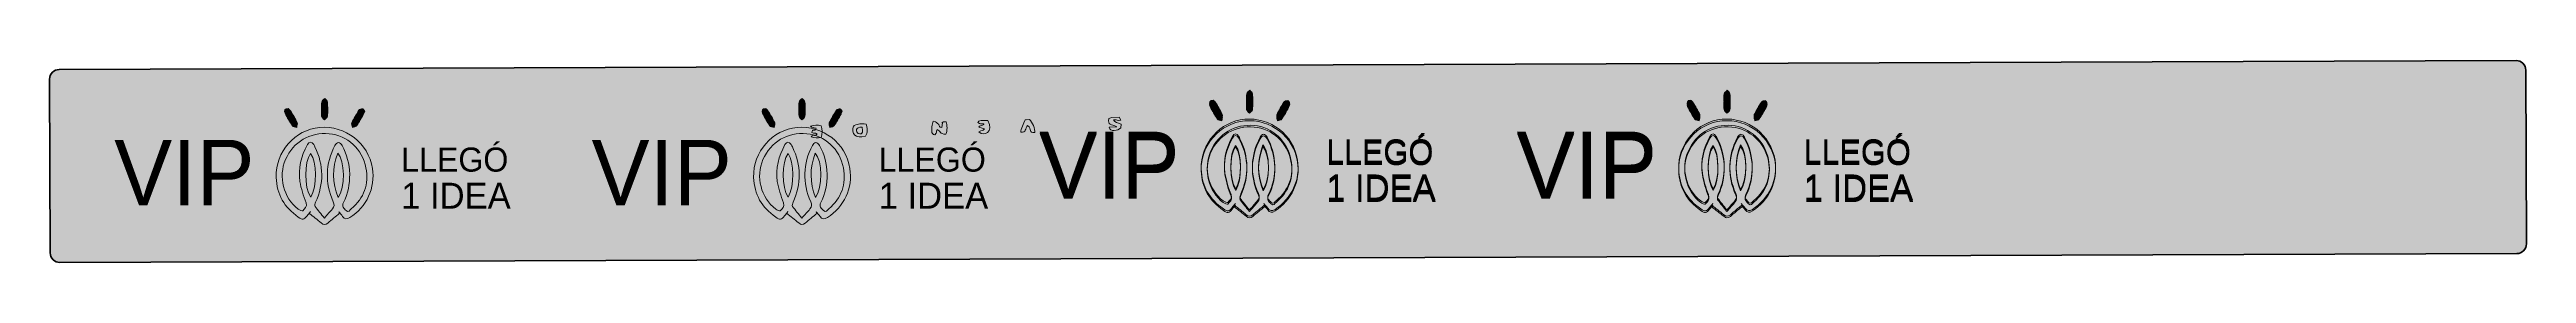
# Model space of a CAD drawing. Header units: millimetres. Extents: x -336 to 268, y -416 to 74.
# Drawn here: x 10.9 to 268.3, y -207.9 to -187 of the extents above; entities that cross this region are included whole.
import ezdxf

# ---------------------------------------------------------------- set-up
doc = ezdxf.new("R2010")
doc.units = ezdxf.units.MM
doc.header["$MEASUREMENT"] = 0
doc.layers.add('Capa 1', color=7, linetype='Continuous', lineweight=0)

msp = doc.modelspace()

# ---------------------------------------------------------------- hatches: boundary and pattern name
at = {"layer": 'Capa 1', "true_color": 0x92784b, "transparency": 33554687}
h = msp.add_hatch(color=35, dxfattribs=at)
h.dxf.hatch_style = 2
edge = h.paths.add_edge_path()
edge.add_spline(control_points=[(11.89, -187.89), (11.89, -187.89), (267.22, -186.96), (267.22, -186.96), (267.77, -186.96), (268.22, -187.41), (268.23, -187.96), (268.23, -187.96), (268.29, -205.96), (268.29, -205.96), (268.29, -206.51), (267.84, -206.96), (267.29, -206.96), (267.29, -206.96), (11.96, -207.89), (11.96, -207.89), (11.41, -207.89), (10.96, -207.44), (10.95, -206.89), (10.95, -206.89), (10.89, -188.89), (10.89, -188.89), (10.89, -188.34), (11.34, -187.89), (11.89, -187.89)], knot_values=[0, 0, 0, 0, 1, 1, 1, 2, 2, 2, 3, 3, 3, 4, 4, 4, 5, 5, 5, 6, 6, 6, 7, 7, 7, 8, 8, 8, 8], degree=3, periodic=0)
at = {"layer": 'Capa 1', "true_color": 0x000000, "transparency": 33554687}
h = msp.add_hatch(color=18, dxfattribs=at)
h.dxf.hatch_style = 2
edge = h.paths.add_edge_path()
edge.add_spline(control_points=[(135.28, -191.16), (135.28, -190.91), (135.25, -190.65), (135.3, -190.41), (135.33, -190.27), (135.51, -190.16), (135.62, -190.04), (135.72, -190.16), (135.9, -190.27), (135.9, -190.4), (135.94, -190.9), (135.94, -191.4), (135.9, -191.9), (135.89, -192.03), (135.69, -192.14), (135.58, -192.26), (135.48, -192.13), (135.33, -192.01), (135.29, -191.86), (135.25, -191.64), (135.28, -191.39), (135.28, -191.16), (135.28, -191.16), (135.28, -191.16), (135.28, -191.16)], knot_values=[0, 0, 0, 0, 1, 1, 1, 2, 2, 2, 3, 3, 3, 4, 4, 4, 5, 5, 5, 6, 6, 6, 7, 7, 7, 8, 8, 8, 8], degree=3, periodic=0)
h = msp.add_hatch(color=18, dxfattribs=at)
h.dxf.hatch_style = 2
edge = h.paths.add_edge_path()
edge.add_spline(control_points=[(135.28, -191.32), (135.28, -191.07), (135.25, -190.82), (135.3, -190.58), (135.33, -190.44), (135.51, -190.33), (135.62, -190.21), (135.72, -190.33), (135.9, -190.44), (135.9, -190.57), (135.94, -191.07), (135.94, -191.57), (135.9, -192.07), (135.89, -192.19), (135.69, -192.31), (135.58, -192.43), (135.48, -192.3), (135.33, -192.18), (135.29, -192.03), (135.25, -191.81), (135.28, -191.56), (135.28, -191.32), (135.28, -191.32), (135.28, -191.32), (135.28, -191.32)], knot_values=[0, 0, 0, 0, 1, 1, 1, 2, 2, 2, 3, 3, 3, 4, 4, 4, 5, 5, 5, 6, 6, 6, 7, 7, 7, 8, 8, 8, 8], degree=3, periodic=0)
h = msp.add_hatch(color=18, dxfattribs=at)
h.dxf.hatch_style = 2
edge = h.paths.add_edge_path()
edge.add_spline(control_points=[(184.9, -191.16), (184.9, -190.91), (184.86, -190.65), (184.92, -190.41), (184.95, -190.27), (185.13, -190.16), (185.24, -190.04), (185.34, -190.16), (185.51, -190.27), (185.52, -190.4), (185.55, -190.9), (185.56, -191.4), (185.52, -191.9), (185.51, -192.03), (185.31, -192.14), (185.2, -192.26), (185.1, -192.13), (184.94, -192.01), (184.91, -191.86), (184.86, -191.64), (184.9, -191.39), (184.9, -191.16), (184.9, -191.16), (184.9, -191.16), (184.9, -191.16)], knot_values=[0, 0, 0, 0, 1, 1, 1, 2, 2, 2, 3, 3, 3, 4, 4, 4, 5, 5, 5, 6, 6, 6, 7, 7, 7, 8, 8, 8, 8], degree=3, periodic=0)
h = msp.add_hatch(color=18, dxfattribs=at)
h.dxf.hatch_style = 2
edge = h.paths.add_edge_path()
edge.add_spline(control_points=[(184.9, -191.32), (184.9, -191.07), (184.86, -190.82), (184.92, -190.58), (184.95, -190.44), (185.13, -190.33), (185.24, -190.21), (185.34, -190.33), (185.51, -190.44), (185.52, -190.57), (185.55, -191.07), (185.56, -191.57), (185.52, -192.07), (185.51, -192.19), (185.31, -192.31), (185.2, -192.43), (185.1, -192.3), (184.94, -192.18), (184.91, -192.03), (184.86, -191.81), (184.9, -191.56), (184.9, -191.32), (184.9, -191.32), (184.9, -191.32), (184.9, -191.32)], knot_values=[0, 0, 0, 0, 1, 1, 1, 2, 2, 2, 3, 3, 3, 4, 4, 4, 5, 5, 5, 6, 6, 6, 7, 7, 7, 8, 8, 8, 8], degree=3, periodic=0)
h = msp.add_hatch(color=18, dxfattribs=at)
h.dxf.hatch_style = 2
edge = h.paths.add_edge_path()
edge.add_spline(control_points=[(35.67, -191.92), (35.73, -191.98), (35.86, -192.06), (35.93, -192.17), (36.18, -192.57), (36.43, -192.98), (36.63, -193.41), (36.69, -193.53), (36.59, -193.73), (36.57, -193.89), (36.42, -193.84), (36.19, -193.83), (36.12, -193.72), (35.84, -193.31), (35.6, -192.87), (35.36, -192.43), (35.23, -192.18), (35.36, -191.93), (35.67, -191.92)], knot_values=[0, 0, 0, 0, 1, 1, 1, 2, 2, 2, 3, 3, 3, 4, 4, 4, 5, 5, 5, 6, 6, 6, 6], degree=3, periodic=0)
h = msp.add_hatch(color=18, dxfattribs=at)
h.dxf.hatch_style = 2
edge = h.paths.add_edge_path()
edge.add_spline(control_points=[(39.15, -192.01), (39.15, -191.76), (39.11, -191.5), (39.17, -191.26), (39.2, -191.12), (39.37, -191.02), (39.48, -190.89), (39.58, -191.01), (39.76, -191.13), (39.77, -191.25), (39.8, -191.75), (39.81, -192.26), (39.77, -192.75), (39.76, -192.88), (39.56, -193), (39.45, -193.12), (39.35, -192.99), (39.19, -192.86), (39.16, -192.72), (39.11, -192.49), (39.15, -192.25), (39.15, -192.01), (39.15, -192.01), (39.15, -192.01), (39.15, -192.01)], knot_values=[0, 0, 0, 0, 1, 1, 1, 2, 2, 2, 3, 3, 3, 4, 4, 4, 5, 5, 5, 6, 6, 6, 7, 7, 7, 8, 8, 8, 8], degree=3, periodic=0)
h = msp.add_hatch(color=18, dxfattribs=at)
h.dxf.hatch_style = 2
edge = h.paths.add_edge_path()
edge.add_spline(control_points=[(43.65, -192.23), (43.6, -192.36), (43.57, -192.44), (43.52, -192.52), (43.29, -192.92), (43.08, -193.33), (42.82, -193.71), (42.74, -193.82), (42.52, -193.84), (42.37, -193.9), (42.34, -193.74), (42.24, -193.54), (42.3, -193.42), (42.51, -192.97), (42.77, -192.54), (43.04, -192.12), (43.11, -192.02), (43.3, -191.96), (43.43, -191.97), (43.51, -191.98), (43.58, -192.14), (43.65, -192.23)], knot_values=[0, 0, 0, 0, 1, 1, 1, 2, 2, 2, 3, 3, 3, 4, 4, 4, 5, 5, 5, 6, 6, 6, 7, 7, 7, 7], degree=3, periodic=0)
h = msp.add_hatch(color=18, dxfattribs=at)
h.dxf.hatch_style = 2
edge = h.paths.add_edge_path()
edge.add_spline(control_points=[(85.29, -191.92), (85.35, -191.98), (85.48, -192.06), (85.55, -192.17), (85.8, -192.57), (86.04, -192.98), (86.25, -193.41), (86.31, -193.53), (86.21, -193.73), (86.19, -193.89), (86.03, -193.84), (85.81, -193.83), (85.74, -193.72), (85.46, -193.31), (85.21, -192.87), (84.98, -192.43), (84.85, -192.18), (84.98, -191.93), (85.29, -191.92)], knot_values=[0, 0, 0, 0, 1, 1, 1, 2, 2, 2, 3, 3, 3, 4, 4, 4, 5, 5, 5, 6, 6, 6, 6], degree=3, periodic=0)
h = msp.add_hatch(color=18, dxfattribs=at)
h.dxf.hatch_style = 2
edge = h.paths.add_edge_path()
edge.add_spline(control_points=[(88.77, -192.01), (88.77, -191.76), (88.73, -191.5), (88.78, -191.26), (88.81, -191.12), (88.99, -191.02), (89.1, -190.89), (89.2, -191.01), (89.38, -191.13), (89.39, -191.25), (89.42, -191.75), (89.42, -192.26), (89.39, -192.75), (89.38, -192.88), (89.18, -193), (89.07, -193.12), (88.97, -192.99), (88.81, -192.86), (88.78, -192.72), (88.73, -192.49), (88.77, -192.25), (88.77, -192.01), (88.77, -192.01), (88.77, -192.01), (88.77, -192.01)], knot_values=[0, 0, 0, 0, 1, 1, 1, 2, 2, 2, 3, 3, 3, 4, 4, 4, 5, 5, 5, 6, 6, 6, 7, 7, 7, 8, 8, 8, 8], degree=3, periodic=0)
h = msp.add_hatch(color=18, dxfattribs=at)
h.dxf.hatch_style = 2
edge = h.paths.add_edge_path()
edge.add_spline(control_points=[(93.27, -192.23), (93.21, -192.36), (93.18, -192.44), (93.14, -192.52), (92.91, -192.92), (92.7, -193.33), (92.44, -193.71), (92.36, -193.82), (92.14, -193.84), (91.99, -193.9), (91.96, -193.74), (91.86, -193.54), (91.92, -193.42), (92.13, -192.97), (92.39, -192.54), (92.66, -192.12), (92.72, -192.02), (92.92, -191.96), (93.05, -191.97), (93.13, -191.98), (93.2, -192.14), (93.27, -192.23)], knot_values=[0, 0, 0, 0, 1, 1, 1, 2, 2, 2, 3, 3, 3, 4, 4, 4, 5, 5, 5, 6, 6, 6, 7, 7, 7, 7], degree=3, periodic=0)
h = msp.add_hatch(color=18, dxfattribs=at)
h.dxf.hatch_style = 2
edge = h.paths.add_edge_path()
edge.add_spline(control_points=[(134.16, -200.27), (134.86, -199.12), (134.79, -196.6), (134.15, -195.75), (133.47, -196.61), (133.47, -199.26), (134.16, -200.27)], knot_values=[0, 0, 0, 0, 1, 1, 1, 2, 2, 2, 2], degree=3, periodic=0)
edge = h.paths.add_edge_path()
edge.add_spline(control_points=[(137.01, -200.31), (137.77, -199.25), (137.72, -196.48), (136.98, -195.71), (136.39, -197.24), (136.38, -198.74), (137.01, -200.31)], knot_values=[0, 0, 0, 0, 1, 1, 1, 2, 2, 2, 2], degree=3, periodic=0)
edge = h.paths.add_edge_path()
edge.add_spline(control_points=[(135.59, -202.44), (135.91, -202.07), (136.16, -201.77), (136.43, -201.48), (136.64, -201.25), (136.64, -201.03), (136.51, -200.73), (135.63, -198.77), (135.68, -196.82), (136.69, -194.91), (136.76, -194.77), (136.93, -194.58), (137.03, -194.59), (137.18, -194.61), (137.35, -194.77), (137.43, -194.91), (137.93, -195.83), (138.19, -196.82), (138.21, -197.87), (138.24, -198.9), (138.03, -199.89), (137.56, -200.81), (137.35, -201.23), (137.63, -201.44), (137.84, -201.66), (138.07, -201.9), (138.24, -201.59), (138.38, -201.47), (139.7, -200.35), (140.22, -198.91), (139.9, -197.22), (139.54, -195.3), (137.95, -193.86), (136.08, -193.69), (134.07, -193.52), (132.37, -194.5), (131.55, -196.38), (130.77, -198.14), (131.33, -200.33), (132.86, -201.51), (132.99, -201.61), (133.3, -201.72), (133.34, -201.67), (133.53, -201.45), (133.82, -201.28), (133.67, -200.86), (133.41, -200.14), (133.15, -199.39), (133.04, -198.63), (132.84, -197.29), (133.16, -196.01), (133.82, -194.83), (134.02, -194.48), (134.26, -194.48), (134.48, -194.82), (134.53, -194.89), (134.56, -194.98), (134.6, -195.06), (135.52, -196.96), (135.55, -198.86), (134.68, -200.79), (134.62, -200.92), (134.56, -201.13), (134.62, -201.22), (134.9, -201.63), (135.23, -202), (135.59, -202.44)], knot_values=[0, 0, 0, 0, 1, 1, 1, 2, 2, 2, 3, 3, 3, 4, 4, 4, 5, 5, 5, 6, 6, 6, 7, 7, 7, 8, 8, 8, 9, 9, 9, 10, 10, 10, 11, 11, 11, 12, 12, 12, 13, 13, 13, 14, 14, 14, 15, 15, 15, 16, 16, 16, 17, 17, 17, 18, 18, 18, 19, 19, 19, 20, 20, 20, 21, 21, 21, 22, 22, 22, 22], degree=3, periodic=0)
edge = h.paths.add_edge_path()
edge.add_spline(control_points=[(137.16, -201.94), (136.76, -202.27), (136.34, -202.59), (135.94, -202.94), (135.69, -203.16), (135.49, -203.14), (135.25, -202.94), (134.85, -202.6), (134.43, -202.28), (134.02, -201.95), (134.06, -201.89), (134.09, -201.83), (134.13, -201.77), (134.02, -201.91), (133.9, -202.04), (133.79, -202.18), (133.44, -202.61), (133.33, -202.64), (132.87, -202.32), (131.43, -201.33), (130.63, -199.97), (130.57, -198.21), (130.49, -195.57), (132.51, -193.27), (135.1, -193.05), (137.77, -192.81), (140.16, -194.65), (140.58, -197.29), (140.9, -199.28), (139.96, -201.3), (138.25, -202.38), (137.92, -202.58), (137.7, -202.56), (137.48, -202.26), (137.35, -202.09), (137.21, -201.94), (137.08, -201.78), (137.11, -201.83), (137.14, -201.89), (137.16, -201.94)], knot_values=[0, 0, 0, 0, 1, 1, 1, 2, 2, 2, 3, 3, 3, 4, 4, 4, 5, 5, 5, 6, 6, 6, 7, 7, 7, 8, 8, 8, 9, 9, 9, 10, 10, 10, 11, 11, 11, 12, 12, 12, 13, 13, 13, 13], degree=3, periodic=0)
h = msp.add_hatch(color=18, dxfattribs=at)
h.dxf.hatch_style = 2
edge = h.paths.add_edge_path()
edge.add_spline(control_points=[(134.16, -200.44), (134.86, -199.28), (134.79, -196.77), (134.15, -195.91), (133.47, -196.78), (133.47, -199.43), (134.16, -200.44)], knot_values=[0, 0, 0, 0, 1, 1, 1, 2, 2, 2, 2], degree=3, periodic=0)
edge = h.paths.add_edge_path()
edge.add_spline(control_points=[(137.01, -200.47), (137.77, -199.42), (137.72, -196.65), (136.98, -195.88), (136.39, -197.41), (136.38, -198.91), (137.01, -200.47)], knot_values=[0, 0, 0, 0, 1, 1, 1, 2, 2, 2, 2], degree=3, periodic=0)
edge = h.paths.add_edge_path()
edge.add_spline(control_points=[(135.59, -202.61), (135.91, -202.24), (136.16, -201.94), (136.43, -201.65), (136.64, -201.42), (136.64, -201.2), (136.51, -200.9), (135.63, -198.94), (135.68, -196.99), (136.69, -195.08), (136.76, -194.94), (136.93, -194.75), (137.03, -194.76), (137.18, -194.78), (137.35, -194.94), (137.43, -195.08), (137.93, -196), (138.19, -196.99), (138.21, -198.03), (138.24, -199.07), (138.03, -200.06), (137.56, -200.98), (137.35, -201.4), (137.63, -201.61), (137.84, -201.82), (138.07, -202.07), (138.24, -201.76), (138.38, -201.64), (139.7, -200.52), (140.22, -199.08), (139.9, -197.39), (139.54, -195.47), (137.95, -194.02), (136.08, -193.86), (134.07, -193.69), (132.37, -194.67), (131.55, -196.54), (130.77, -198.31), (131.33, -200.5), (132.86, -201.68), (132.99, -201.78), (133.3, -201.89), (133.34, -201.83), (133.53, -201.62), (133.82, -201.45), (133.67, -201.03), (133.41, -200.31), (133.15, -199.56), (133.04, -198.8), (132.84, -197.46), (133.16, -196.18), (133.82, -195), (134.02, -194.65), (134.26, -194.65), (134.48, -194.99), (134.53, -195.06), (134.56, -195.15), (134.6, -195.23), (135.52, -197.13), (135.55, -199.03), (134.68, -200.95), (134.62, -201.09), (134.56, -201.3), (134.62, -201.39), (134.9, -201.79), (135.23, -202.17), (135.59, -202.61)], knot_values=[0, 0, 0, 0, 1, 1, 1, 2, 2, 2, 3, 3, 3, 4, 4, 4, 5, 5, 5, 6, 6, 6, 7, 7, 7, 8, 8, 8, 9, 9, 9, 10, 10, 10, 11, 11, 11, 12, 12, 12, 13, 13, 13, 14, 14, 14, 15, 15, 15, 16, 16, 16, 17, 17, 17, 18, 18, 18, 19, 19, 19, 20, 20, 20, 21, 21, 21, 22, 22, 22, 22], degree=3, periodic=0)
edge = h.paths.add_edge_path()
edge.add_spline(control_points=[(137.16, -202.11), (136.76, -202.44), (136.34, -202.76), (135.94, -203.11), (135.69, -203.33), (135.49, -203.31), (135.25, -203.1), (134.85, -202.76), (134.43, -202.45), (134.02, -202.12), (134.06, -202.06), (134.09, -202), (134.13, -201.94), (134.02, -202.07), (133.9, -202.21), (133.79, -202.35), (133.44, -202.78), (133.33, -202.81), (132.87, -202.49), (131.43, -201.5), (130.63, -200.14), (130.57, -198.38), (130.49, -195.74), (132.51, -193.44), (135.1, -193.22), (137.77, -192.98), (140.16, -194.82), (140.58, -197.45), (140.9, -199.45), (139.96, -201.47), (138.25, -202.55), (137.92, -202.75), (137.7, -202.73), (137.48, -202.43), (137.35, -202.26), (137.21, -202.11), (137.08, -201.95), (137.11, -202), (137.14, -202.05), (137.16, -202.11)], knot_values=[0, 0, 0, 0, 1, 1, 1, 2, 2, 2, 3, 3, 3, 4, 4, 4, 5, 5, 5, 6, 6, 6, 7, 7, 7, 8, 8, 8, 9, 9, 9, 10, 10, 10, 11, 11, 11, 12, 12, 12, 13, 13, 13, 13], degree=3, periodic=0)
h = msp.add_hatch(color=18, dxfattribs=at)
h.dxf.hatch_style = 2
edge = h.paths.add_edge_path()
edge.add_spline(control_points=[(131.8, -191.07), (131.87, -191.13), (132, -191.2), (132.07, -191.31), (132.31, -191.72), (132.56, -192.12), (132.76, -192.55), (132.82, -192.68), (132.73, -192.87), (132.71, -193.03), (132.55, -192.98), (132.32, -192.98), (132.25, -192.87), (131.97, -192.45), (131.73, -192.01), (131.49, -191.57), (131.36, -191.33), (131.5, -191.08), (131.8, -191.07)], knot_values=[0, 0, 0, 0, 1, 1, 1, 2, 2, 2, 3, 3, 3, 4, 4, 4, 5, 5, 5, 6, 6, 6, 6], degree=3, periodic=0)
h = msp.add_hatch(color=18, dxfattribs=at)
h.dxf.hatch_style = 2
edge = h.paths.add_edge_path()
edge.add_spline(control_points=[(131.8, -191.24), (131.87, -191.29), (132, -191.37), (132.07, -191.48), (132.31, -191.89), (132.56, -192.29), (132.76, -192.72), (132.82, -192.84), (132.73, -193.04), (132.71, -193.2), (132.55, -193.15), (132.32, -193.14), (132.25, -193.04), (131.97, -192.62), (131.73, -192.18), (131.49, -191.74), (131.36, -191.5), (131.5, -191.25), (131.8, -191.24)], knot_values=[0, 0, 0, 0, 1, 1, 1, 2, 2, 2, 3, 3, 3, 4, 4, 4, 5, 5, 5, 6, 6, 6, 6], degree=3, periodic=0)
h = msp.add_hatch(color=18, dxfattribs=at)
h.dxf.hatch_style = 2
edge = h.paths.add_edge_path()
edge.add_spline(control_points=[(139.79, -191.37), (139.73, -191.5), (139.7, -191.59), (139.65, -191.67), (139.43, -192.07), (139.21, -192.48), (138.95, -192.85), (138.88, -192.97), (138.66, -192.98), (138.5, -193.04), (138.48, -192.88), (138.37, -192.68), (138.43, -192.57), (138.65, -192.12), (138.9, -191.68), (139.17, -191.27), (139.24, -191.17), (139.43, -191.11), (139.56, -191.12), (139.65, -191.12), (139.72, -191.29), (139.79, -191.37)], knot_values=[0, 0, 0, 0, 1, 1, 1, 2, 2, 2, 3, 3, 3, 4, 4, 4, 5, 5, 5, 6, 6, 6, 7, 7, 7, 7], degree=3, periodic=0)
h = msp.add_hatch(color=18, dxfattribs=at)
h.dxf.hatch_style = 2
edge = h.paths.add_edge_path()
edge.add_spline(control_points=[(139.79, -191.54), (139.73, -191.67), (139.7, -191.76), (139.65, -191.84), (139.43, -192.24), (139.21, -192.65), (138.95, -193.02), (138.88, -193.14), (138.66, -193.15), (138.5, -193.21), (138.48, -193.05), (138.37, -192.85), (138.43, -192.73), (138.65, -192.29), (138.9, -191.85), (139.17, -191.44), (139.24, -191.34), (139.43, -191.28), (139.56, -191.28), (139.65, -191.29), (139.72, -191.46), (139.79, -191.54)], knot_values=[0, 0, 0, 0, 1, 1, 1, 2, 2, 2, 3, 3, 3, 4, 4, 4, 5, 5, 5, 6, 6, 6, 7, 7, 7, 7], degree=3, periodic=0)
h = msp.add_hatch(color=18, dxfattribs=at)
h.dxf.hatch_style = 2
edge = h.paths.add_edge_path()
edge.add_spline(control_points=[(183.78, -200.27), (184.47, -199.12), (184.41, -196.6), (183.77, -195.75), (183.09, -196.61), (183.09, -199.26), (183.78, -200.27)], knot_values=[0, 0, 0, 0, 1, 1, 1, 2, 2, 2, 2], degree=3, periodic=0)
edge = h.paths.add_edge_path()
edge.add_spline(control_points=[(186.62, -200.31), (187.38, -199.25), (187.34, -196.48), (186.6, -195.71), (186.01, -197.24), (186, -198.74), (186.62, -200.31)], knot_values=[0, 0, 0, 0, 1, 1, 1, 2, 2, 2, 2], degree=3, periodic=0)
edge = h.paths.add_edge_path()
edge.add_spline(control_points=[(185.2, -202.44), (185.53, -202.07), (185.78, -201.77), (186.04, -201.48), (186.26, -201.25), (186.26, -201.03), (186.12, -200.73), (185.25, -198.77), (185.3, -196.82), (186.3, -194.91), (186.38, -194.77), (186.55, -194.58), (186.65, -194.59), (186.8, -194.61), (186.97, -194.77), (187.04, -194.91), (187.55, -195.83), (187.81, -196.82), (187.83, -197.87), (187.85, -198.9), (187.65, -199.89), (187.18, -200.81), (186.96, -201.23), (187.25, -201.44), (187.46, -201.66), (187.69, -201.9), (187.86, -201.59), (188, -201.47), (189.32, -200.35), (189.84, -198.91), (189.52, -197.22), (189.16, -195.3), (187.57, -193.86), (185.7, -193.69), (183.69, -193.52), (181.99, -194.5), (181.17, -196.38), (180.39, -198.14), (180.95, -200.33), (182.48, -201.51), (182.61, -201.61), (182.91, -201.72), (182.96, -201.67), (183.15, -201.45), (183.44, -201.28), (183.29, -200.86), (183.03, -200.14), (182.77, -199.39), (182.66, -198.63), (182.46, -197.29), (182.78, -196.01), (183.44, -194.83), (183.64, -194.48), (183.88, -194.48), (184.09, -194.82), (184.14, -194.89), (184.18, -194.98), (184.22, -195.06), (185.14, -196.96), (185.17, -198.86), (184.3, -200.79), (184.24, -200.92), (184.17, -201.13), (184.24, -201.22), (184.52, -201.63), (184.85, -202), (185.2, -202.44)], knot_values=[0, 0, 0, 0, 1, 1, 1, 2, 2, 2, 3, 3, 3, 4, 4, 4, 5, 5, 5, 6, 6, 6, 7, 7, 7, 8, 8, 8, 9, 9, 9, 10, 10, 10, 11, 11, 11, 12, 12, 12, 13, 13, 13, 14, 14, 14, 15, 15, 15, 16, 16, 16, 17, 17, 17, 18, 18, 18, 19, 19, 19, 20, 20, 20, 21, 21, 21, 22, 22, 22, 22], degree=3, periodic=0)
edge = h.paths.add_edge_path()
edge.add_spline(control_points=[(186.78, -201.94), (186.37, -202.27), (185.95, -202.59), (185.56, -202.94), (185.31, -203.16), (185.11, -203.14), (184.87, -202.94), (184.47, -202.6), (184.05, -202.28), (183.63, -201.95), (183.67, -201.89), (183.71, -201.83), (183.75, -201.77), (183.64, -201.91), (183.52, -202.04), (183.4, -202.18), (183.05, -202.61), (182.95, -202.64), (182.49, -202.32), (181.04, -201.33), (180.24, -199.97), (180.19, -198.21), (180.11, -195.57), (182.13, -193.27), (184.71, -193.05), (187.39, -192.81), (189.77, -194.65), (190.2, -197.29), (190.52, -199.28), (189.58, -201.3), (187.86, -202.38), (187.54, -202.58), (187.31, -202.56), (187.09, -202.26), (186.97, -202.09), (186.83, -201.94), (186.7, -201.78), (186.72, -201.83), (186.75, -201.89), (186.78, -201.94)], knot_values=[0, 0, 0, 0, 1, 1, 1, 2, 2, 2, 3, 3, 3, 4, 4, 4, 5, 5, 5, 6, 6, 6, 7, 7, 7, 8, 8, 8, 9, 9, 9, 10, 10, 10, 11, 11, 11, 12, 12, 12, 13, 13, 13, 13], degree=3, periodic=0)
h = msp.add_hatch(color=18, dxfattribs=at)
h.dxf.hatch_style = 2
edge = h.paths.add_edge_path()
edge.add_spline(control_points=[(183.78, -200.44), (184.47, -199.28), (184.41, -196.77), (183.77, -195.91), (183.09, -196.78), (183.09, -199.43), (183.78, -200.44)], knot_values=[0, 0, 0, 0, 1, 1, 1, 2, 2, 2, 2], degree=3, periodic=0)
edge = h.paths.add_edge_path()
edge.add_spline(control_points=[(186.62, -200.47), (187.38, -199.42), (187.34, -196.65), (186.6, -195.88), (186.01, -197.41), (186, -198.91), (186.62, -200.47)], knot_values=[0, 0, 0, 0, 1, 1, 1, 2, 2, 2, 2], degree=3, periodic=0)
edge = h.paths.add_edge_path()
edge.add_spline(control_points=[(185.2, -202.61), (185.53, -202.24), (185.78, -201.94), (186.04, -201.65), (186.26, -201.42), (186.26, -201.2), (186.12, -200.9), (185.25, -198.94), (185.3, -196.99), (186.3, -195.08), (186.38, -194.94), (186.55, -194.75), (186.65, -194.76), (186.8, -194.78), (186.97, -194.94), (187.04, -195.08), (187.55, -196), (187.81, -196.99), (187.83, -198.03), (187.85, -199.07), (187.65, -200.06), (187.18, -200.98), (186.96, -201.4), (187.25, -201.61), (187.46, -201.82), (187.69, -202.07), (187.86, -201.76), (188, -201.64), (189.32, -200.52), (189.84, -199.08), (189.52, -197.39), (189.16, -195.47), (187.57, -194.02), (185.7, -193.86), (183.69, -193.69), (181.99, -194.67), (181.17, -196.54), (180.39, -198.31), (180.95, -200.5), (182.48, -201.68), (182.61, -201.78), (182.91, -201.89), (182.96, -201.83), (183.15, -201.62), (183.44, -201.45), (183.29, -201.03), (183.03, -200.31), (182.77, -199.56), (182.66, -198.8), (182.46, -197.46), (182.78, -196.18), (183.44, -195), (183.64, -194.65), (183.88, -194.65), (184.09, -194.99), (184.14, -195.06), (184.18, -195.15), (184.22, -195.23), (185.14, -197.13), (185.17, -199.03), (184.3, -200.95), (184.24, -201.09), (184.17, -201.3), (184.24, -201.39), (184.52, -201.79), (184.85, -202.17), (185.2, -202.61)], knot_values=[0, 0, 0, 0, 1, 1, 1, 2, 2, 2, 3, 3, 3, 4, 4, 4, 5, 5, 5, 6, 6, 6, 7, 7, 7, 8, 8, 8, 9, 9, 9, 10, 10, 10, 11, 11, 11, 12, 12, 12, 13, 13, 13, 14, 14, 14, 15, 15, 15, 16, 16, 16, 17, 17, 17, 18, 18, 18, 19, 19, 19, 20, 20, 20, 21, 21, 21, 22, 22, 22, 22], degree=3, periodic=0)
edge = h.paths.add_edge_path()
edge.add_spline(control_points=[(186.78, -202.11), (186.37, -202.44), (185.95, -202.76), (185.56, -203.11), (185.31, -203.33), (185.11, -203.31), (184.87, -203.1), (184.47, -202.76), (184.05, -202.45), (183.63, -202.12), (183.67, -202.06), (183.71, -202), (183.75, -201.94), (183.64, -202.07), (183.52, -202.21), (183.4, -202.35), (183.05, -202.78), (182.95, -202.81), (182.49, -202.49), (181.04, -201.5), (180.24, -200.14), (180.19, -198.38), (180.11, -195.74), (182.13, -193.44), (184.71, -193.22), (187.39, -192.98), (189.77, -194.82), (190.2, -197.45), (190.52, -199.45), (189.58, -201.47), (187.86, -202.55), (187.54, -202.75), (187.31, -202.73), (187.09, -202.43), (186.97, -202.26), (186.83, -202.11), (186.7, -201.95), (186.72, -202), (186.75, -202.05), (186.78, -202.11)], knot_values=[0, 0, 0, 0, 1, 1, 1, 2, 2, 2, 3, 3, 3, 4, 4, 4, 5, 5, 5, 6, 6, 6, 7, 7, 7, 8, 8, 8, 9, 9, 9, 10, 10, 10, 11, 11, 11, 12, 12, 12, 13, 13, 13, 13], degree=3, periodic=0)
h = msp.add_hatch(color=18, dxfattribs=at)
h.dxf.hatch_style = 2
edge = h.paths.add_edge_path()
edge.add_spline(control_points=[(181.42, -191.07), (181.48, -191.13), (181.61, -191.2), (181.68, -191.31), (181.93, -191.72), (182.18, -192.12), (182.38, -192.55), (182.44, -192.68), (182.35, -192.87), (182.32, -193.03), (182.17, -192.98), (181.94, -192.98), (181.87, -192.87), (181.59, -192.45), (181.35, -192.01), (181.11, -191.57), (180.98, -191.33), (181.11, -191.08), (181.42, -191.07)], knot_values=[0, 0, 0, 0, 1, 1, 1, 2, 2, 2, 3, 3, 3, 4, 4, 4, 5, 5, 5, 6, 6, 6, 6], degree=3, periodic=0)
h = msp.add_hatch(color=18, dxfattribs=at)
h.dxf.hatch_style = 2
edge = h.paths.add_edge_path()
edge.add_spline(control_points=[(181.42, -191.24), (181.48, -191.29), (181.61, -191.37), (181.68, -191.48), (181.93, -191.89), (182.18, -192.29), (182.38, -192.72), (182.44, -192.84), (182.35, -193.04), (182.32, -193.2), (182.17, -193.15), (181.94, -193.14), (181.87, -193.04), (181.59, -192.62), (181.35, -192.18), (181.11, -191.74), (180.98, -191.5), (181.11, -191.25), (181.42, -191.24)], knot_values=[0, 0, 0, 0, 1, 1, 1, 2, 2, 2, 3, 3, 3, 4, 4, 4, 5, 5, 5, 6, 6, 6, 6], degree=3, periodic=0)
h = msp.add_hatch(color=18, dxfattribs=at)
h.dxf.hatch_style = 2
edge = h.paths.add_edge_path()
edge.add_spline(control_points=[(189.4, -191.37), (189.35, -191.5), (189.32, -191.59), (189.27, -191.67), (189.04, -192.07), (188.83, -192.48), (188.57, -192.85), (188.49, -192.97), (188.28, -192.98), (188.12, -193.04), (188.09, -192.88), (187.99, -192.68), (188.05, -192.57), (188.27, -192.12), (188.52, -191.68), (188.79, -191.27), (188.86, -191.17), (189.05, -191.11), (189.18, -191.12), (189.26, -191.12), (189.33, -191.29), (189.4, -191.37)], knot_values=[0, 0, 0, 0, 1, 1, 1, 2, 2, 2, 3, 3, 3, 4, 4, 4, 5, 5, 5, 6, 6, 6, 7, 7, 7, 7], degree=3, periodic=0)
h = msp.add_hatch(color=18, dxfattribs=at)
h.dxf.hatch_style = 2
edge = h.paths.add_edge_path()
edge.add_spline(control_points=[(189.4, -191.54), (189.35, -191.67), (189.32, -191.76), (189.27, -191.84), (189.04, -192.24), (188.83, -192.65), (188.57, -193.02), (188.49, -193.14), (188.28, -193.15), (188.12, -193.21), (188.09, -193.05), (187.99, -192.85), (188.05, -192.73), (188.27, -192.29), (188.52, -191.85), (188.79, -191.44), (188.86, -191.34), (189.05, -191.28), (189.18, -191.28), (189.26, -191.29), (189.33, -191.46), (189.4, -191.54)], knot_values=[0, 0, 0, 0, 1, 1, 1, 2, 2, 2, 3, 3, 3, 4, 4, 4, 5, 5, 5, 6, 6, 6, 7, 7, 7, 7], degree=3, periodic=0)
h = msp.add_hatch(color=18, dxfattribs=at)
h.dxf.hatch_style = 2
edge = h.paths.add_edge_path()
edge.add_spline(control_points=[(38.03, -201.13), (38.72, -199.97), (38.66, -197.46), (38.02, -196.6), (37.34, -197.47), (37.33, -200.11), (38.03, -201.13)], knot_values=[0, 0, 0, 0, 1, 1, 1, 2, 2, 2, 2], degree=3, periodic=0)
edge = h.paths.add_edge_path()
edge.add_spline(control_points=[(40.87, -201.16), (41.63, -200.11), (41.59, -197.34), (40.85, -196.57), (40.26, -198.1), (40.25, -199.6), (40.87, -201.16)], knot_values=[0, 0, 0, 0, 1, 1, 1, 2, 2, 2, 2], degree=3, periodic=0)
edge = h.paths.add_edge_path()
edge.add_spline(control_points=[(39.45, -203.29), (39.77, -202.93), (40.03, -202.63), (40.29, -202.34), (40.5, -202.1), (40.5, -201.88), (40.37, -201.59), (39.5, -199.62), (39.55, -197.67), (40.55, -195.77), (40.62, -195.63), (40.79, -195.44), (40.9, -195.45), (41.04, -195.46), (41.21, -195.63), (41.29, -195.77), (41.79, -196.69), (42.06, -197.68), (42.08, -198.72), (42.1, -199.75), (41.9, -200.75), (41.43, -201.66), (41.21, -202.08), (41.5, -202.29), (41.7, -202.51), (41.94, -202.76), (42.11, -202.45), (42.25, -202.33), (43.57, -201.21), (44.09, -199.77), (43.77, -198.08), (43.41, -196.15), (41.82, -194.71), (39.95, -194.55), (37.94, -194.37), (36.24, -195.36), (35.41, -197.23), (34.64, -199), (35.2, -201.18), (36.73, -202.37), (36.86, -202.47), (37.16, -202.57), (37.21, -202.52), (37.4, -202.3), (37.68, -202.13), (37.54, -201.72), (37.28, -200.99), (37.02, -200.25), (36.91, -199.49), (36.71, -198.15), (37.03, -196.87), (37.69, -195.68), (37.88, -195.33), (38.13, -195.34), (38.34, -195.67), (38.39, -195.75), (38.43, -195.83), (38.47, -195.92), (39.39, -197.81), (39.41, -199.72), (38.54, -201.64), (38.48, -201.77), (38.42, -201.99), (38.49, -202.08), (38.77, -202.48), (39.1, -202.85), (39.45, -203.29)], knot_values=[0, 0, 0, 0, 1, 1, 1, 2, 2, 2, 3, 3, 3, 4, 4, 4, 5, 5, 5, 6, 6, 6, 7, 7, 7, 8, 8, 8, 9, 9, 9, 10, 10, 10, 11, 11, 11, 12, 12, 12, 13, 13, 13, 14, 14, 14, 15, 15, 15, 16, 16, 16, 17, 17, 17, 18, 18, 18, 19, 19, 19, 20, 20, 20, 21, 21, 21, 22, 22, 22, 22], degree=3, periodic=0)
edge = h.paths.add_edge_path()
edge.add_spline(control_points=[(41.03, -202.79), (40.62, -203.13), (40.2, -203.45), (39.81, -203.8), (39.56, -204.02), (39.36, -204), (39.12, -203.79), (38.72, -203.45), (38.29, -203.13), (37.88, -202.8), (37.92, -202.74), (37.96, -202.68), (38, -202.62), (37.88, -202.76), (37.77, -202.9), (37.65, -203.04), (37.3, -203.47), (37.2, -203.49), (36.74, -203.18), (35.29, -202.19), (34.49, -200.83), (34.44, -199.07), (34.36, -196.42), (36.38, -194.13), (38.96, -193.9), (41.64, -193.67), (44.02, -195.51), (44.45, -198.14), (44.77, -200.13), (43.83, -202.16), (42.11, -203.23), (41.79, -203.44), (41.56, -203.41), (41.34, -203.11), (41.22, -202.95), (41.08, -202.79), (40.94, -202.63), (40.97, -202.69), (41, -202.74), (41.03, -202.79)], knot_values=[0, 0, 0, 0, 1, 1, 1, 2, 2, 2, 3, 3, 3, 4, 4, 4, 5, 5, 5, 6, 6, 6, 7, 7, 7, 8, 8, 8, 9, 9, 9, 10, 10, 10, 11, 11, 11, 12, 12, 12, 13, 13, 13, 13], degree=3, periodic=0)
h = msp.add_hatch(color=18, dxfattribs=at)
h.dxf.hatch_style = 2
edge = h.paths.add_edge_path()
edge.add_spline(control_points=[(87.64, -201.13), (88.34, -199.97), (88.27, -197.46), (87.63, -196.6), (86.96, -197.47), (86.95, -200.11), (87.64, -201.13)], knot_values=[0, 0, 0, 0, 1, 1, 1, 2, 2, 2, 2], degree=3, periodic=0)
edge = h.paths.add_edge_path()
edge.add_spline(control_points=[(90.49, -201.16), (91.25, -200.11), (91.2, -197.34), (90.47, -196.57), (89.88, -198.1), (89.87, -199.6), (90.49, -201.16)], knot_values=[0, 0, 0, 0, 1, 1, 1, 2, 2, 2, 2], degree=3, periodic=0)
edge = h.paths.add_edge_path()
edge.add_spline(control_points=[(89.07, -203.29), (89.39, -202.93), (89.65, -202.63), (89.91, -202.34), (90.12, -202.1), (90.12, -201.88), (89.99, -201.59), (89.12, -199.62), (89.17, -197.67), (90.17, -195.77), (90.24, -195.63), (90.41, -195.44), (90.52, -195.45), (90.66, -195.46), (90.83, -195.63), (90.91, -195.77), (91.41, -196.69), (91.68, -197.68), (91.7, -198.72), (91.72, -199.75), (91.52, -200.75), (91.04, -201.66), (90.83, -202.08), (91.11, -202.29), (91.32, -202.51), (91.56, -202.76), (91.72, -202.45), (91.87, -202.33), (93.19, -201.21), (93.7, -199.77), (93.39, -198.08), (93.03, -196.15), (91.44, -194.71), (89.57, -194.55), (87.56, -194.37), (85.86, -195.36), (85.03, -197.23), (84.25, -199), (84.82, -201.18), (86.35, -202.37), (86.48, -202.47), (86.78, -202.57), (86.82, -202.52), (87.01, -202.3), (87.3, -202.13), (87.16, -201.72), (86.9, -200.99), (86.63, -200.25), (86.52, -199.49), (86.33, -198.15), (86.64, -196.87), (87.31, -195.68), (87.5, -195.33), (87.75, -195.34), (87.96, -195.67), (88.01, -195.75), (88.05, -195.83), (88.09, -195.92), (89.01, -197.81), (89.03, -199.72), (88.16, -201.64), (88.1, -201.77), (88.04, -201.99), (88.1, -202.08), (88.39, -202.48), (88.71, -202.85), (89.07, -203.29)], knot_values=[0, 0, 0, 0, 1, 1, 1, 2, 2, 2, 3, 3, 3, 4, 4, 4, 5, 5, 5, 6, 6, 6, 7, 7, 7, 8, 8, 8, 9, 9, 9, 10, 10, 10, 11, 11, 11, 12, 12, 12, 13, 13, 13, 14, 14, 14, 15, 15, 15, 16, 16, 16, 17, 17, 17, 18, 18, 18, 19, 19, 19, 20, 20, 20, 21, 21, 21, 22, 22, 22, 22], degree=3, periodic=0)
edge = h.paths.add_edge_path()
edge.add_spline(control_points=[(90.65, -202.79), (90.24, -203.13), (89.82, -203.45), (89.42, -203.8), (89.17, -204.02), (88.98, -204), (88.74, -203.79), (88.33, -203.45), (87.91, -203.13), (87.5, -202.8), (87.54, -202.74), (87.58, -202.68), (87.62, -202.62), (87.5, -202.76), (87.38, -202.9), (87.27, -203.04), (86.92, -203.47), (86.82, -203.49), (86.35, -203.18), (84.91, -202.19), (84.11, -200.83), (84.06, -199.07), (83.98, -196.42), (86, -194.13), (88.58, -193.9), (91.26, -193.67), (93.64, -195.51), (94.06, -198.14), (94.39, -200.13), (93.45, -202.16), (91.73, -203.23), (91.4, -203.44), (91.18, -203.41), (90.96, -203.11), (90.84, -202.95), (90.69, -202.79), (90.56, -202.63), (90.59, -202.69), (90.62, -202.74), (90.65, -202.79)], knot_values=[0, 0, 0, 0, 1, 1, 1, 2, 2, 2, 3, 3, 3, 4, 4, 4, 5, 5, 5, 6, 6, 6, 7, 7, 7, 8, 8, 8, 9, 9, 9, 10, 10, 10, 11, 11, 11, 12, 12, 12, 13, 13, 13, 13], degree=3, periodic=0)

# ---------------------------------------------------------------- linework, layer by layer
at = {"layer": 'Capa 1', "color": 35, "lineweight": 35, "true_color": 0x92784b}
msp.add_open_spline([(11.89, -187.89), (11.89, -187.89), (267.22, -186.96), (267.22, -186.96), (267.77, -186.96), (268.22, -187.41), (268.23, -187.96), (268.23, -187.96), (268.29, -205.96), (268.29, -205.96), (268.29, -206.51), (267.84, -206.96), (267.29, -206.96), (267.29, -206.96), (11.96, -207.89), (11.96, -207.89), (11.41, -207.89), (10.96, -207.44), (10.95, -206.89), (10.95, -206.89), (10.89, -188.89), (10.89, -188.89), (10.89, -188.34), (11.34, -187.89), (11.89, -187.89)], degree=3, knots=[0, 0, 0, 0, 1, 1, 1, 2, 2, 2, 3, 3, 3, 4, 4, 4, 5, 5, 5, 6, 6, 6, 7, 7, 7, 8, 8, 8, 8], dxfattribs=at)
at = {"layer": 'Capa 1'}
for points, knots in [([(135.28, -191.16), (135.28, -190.91), (135.25, -190.65), (135.3, -190.41), (135.33, -190.27), (135.51, -190.16), (135.62, -190.04), (135.72, -190.16), (135.9, -190.27), (135.9, -190.4), (135.94, -190.9), (135.94, -191.4), (135.9, -191.9), (135.89, -192.03), (135.69, -192.14), (135.58, -192.26), (135.48, -192.13), (135.33, -192.01), (135.29, -191.86), (135.25, -191.64), (135.28, -191.39), (135.28, -191.16), (135.28, -191.16), (135.28, -191.16), (135.28, -191.16)], [0, 0, 0, 0, 1, 1, 1, 2, 2, 2, 3, 3, 3, 4, 4, 4, 5, 5, 5, 6, 6, 6, 7, 7, 7, 8, 8, 8, 8]), ([(135.28, -191.32), (135.28, -191.07), (135.25, -190.82), (135.3, -190.58), (135.33, -190.44), (135.51, -190.33), (135.62, -190.21), (135.72, -190.33), (135.9, -190.44), (135.9, -190.57), (135.94, -191.07), (135.94, -191.57), (135.9, -192.07), (135.89, -192.19), (135.69, -192.31), (135.58, -192.43), (135.48, -192.3), (135.33, -192.18), (135.29, -192.03), (135.25, -191.81), (135.28, -191.56), (135.28, -191.32), (135.28, -191.32), (135.28, -191.32), (135.28, -191.32)], [0, 0, 0, 0, 1, 1, 1, 2, 2, 2, 3, 3, 3, 4, 4, 4, 5, 5, 5, 6, 6, 6, 7, 7, 7, 8, 8, 8, 8]), ([(184.9, -191.16), (184.9, -190.91), (184.86, -190.65), (184.92, -190.41), (184.95, -190.27), (185.13, -190.16), (185.24, -190.04), (185.34, -190.16), (185.51, -190.27), (185.52, -190.4), (185.55, -190.9), (185.56, -191.4), (185.52, -191.9), (185.51, -192.03), (185.31, -192.14), (185.2, -192.26), (185.1, -192.13), (184.94, -192.01), (184.91, -191.86), (184.86, -191.64), (184.9, -191.39), (184.9, -191.16), (184.9, -191.16), (184.9, -191.16), (184.9, -191.16)], [0, 0, 0, 0, 1, 1, 1, 2, 2, 2, 3, 3, 3, 4, 4, 4, 5, 5, 5, 6, 6, 6, 7, 7, 7, 8, 8, 8, 8]), ([(184.9, -191.32), (184.9, -191.07), (184.86, -190.82), (184.92, -190.58), (184.95, -190.44), (185.13, -190.33), (185.24, -190.21), (185.34, -190.33), (185.51, -190.44), (185.52, -190.57), (185.55, -191.07), (185.56, -191.57), (185.52, -192.07), (185.51, -192.19), (185.31, -192.31), (185.2, -192.43), (185.1, -192.3), (184.94, -192.18), (184.91, -192.03), (184.86, -191.81), (184.9, -191.56), (184.9, -191.32), (184.9, -191.32), (184.9, -191.32), (184.9, -191.32)], [0, 0, 0, 0, 1, 1, 1, 2, 2, 2, 3, 3, 3, 4, 4, 4, 5, 5, 5, 6, 6, 6, 7, 7, 7, 8, 8, 8, 8]), ([(35.67, -191.92), (35.73, -191.98), (35.86, -192.06), (35.93, -192.17), (36.18, -192.57), (36.43, -192.98), (36.63, -193.41), (36.69, -193.53), (36.59, -193.73), (36.57, -193.89), (36.42, -193.84), (36.19, -193.83), (36.12, -193.72), (35.84, -193.31), (35.6, -192.87), (35.36, -192.43), (35.23, -192.18), (35.36, -191.93), (35.67, -191.92)], [0, 0, 0, 0, 1, 1, 1, 2, 2, 2, 3, 3, 3, 4, 4, 4, 5, 5, 5, 6, 6, 6, 6]), ([(39.15, -192.01), (39.15, -191.76), (39.11, -191.5), (39.17, -191.26), (39.2, -191.12), (39.37, -191.02), (39.48, -190.89), (39.58, -191.01), (39.76, -191.13), (39.77, -191.25), (39.8, -191.75), (39.81, -192.26), (39.77, -192.75), (39.76, -192.88), (39.56, -193), (39.45, -193.12), (39.35, -192.99), (39.19, -192.86), (39.16, -192.72), (39.11, -192.49), (39.15, -192.25), (39.15, -192.01), (39.15, -192.01), (39.15, -192.01), (39.15, -192.01)], [0, 0, 0, 0, 1, 1, 1, 2, 2, 2, 3, 3, 3, 4, 4, 4, 5, 5, 5, 6, 6, 6, 7, 7, 7, 8, 8, 8, 8]), ([(43.65, -192.23), (43.6, -192.36), (43.57, -192.44), (43.52, -192.52), (43.29, -192.92), (43.08, -193.33), (42.82, -193.71), (42.74, -193.82), (42.52, -193.84), (42.37, -193.9), (42.34, -193.74), (42.24, -193.54), (42.3, -193.42), (42.51, -192.97), (42.77, -192.54), (43.04, -192.12), (43.11, -192.02), (43.3, -191.96), (43.43, -191.97), (43.51, -191.98), (43.58, -192.14), (43.65, -192.23)], [0, 0, 0, 0, 1, 1, 1, 2, 2, 2, 3, 3, 3, 4, 4, 4, 5, 5, 5, 6, 6, 6, 7, 7, 7, 7]), ([(85.29, -191.92), (85.35, -191.98), (85.48, -192.06), (85.55, -192.17), (85.8, -192.57), (86.04, -192.98), (86.25, -193.41), (86.31, -193.53), (86.21, -193.73), (86.19, -193.89), (86.03, -193.84), (85.81, -193.83), (85.74, -193.72), (85.46, -193.31), (85.21, -192.87), (84.98, -192.43), (84.85, -192.18), (84.98, -191.93), (85.29, -191.92)], [0, 0, 0, 0, 1, 1, 1, 2, 2, 2, 3, 3, 3, 4, 4, 4, 5, 5, 5, 6, 6, 6, 6]), ([(88.77, -192.01), (88.77, -191.76), (88.73, -191.5), (88.78, -191.26), (88.81, -191.12), (88.99, -191.02), (89.1, -190.89), (89.2, -191.01), (89.38, -191.13), (89.39, -191.25), (89.42, -191.75), (89.42, -192.26), (89.39, -192.75), (89.38, -192.88), (89.18, -193), (89.07, -193.12), (88.97, -192.99), (88.81, -192.86), (88.78, -192.72), (88.73, -192.49), (88.77, -192.25), (88.77, -192.01), (88.77, -192.01), (88.77, -192.01), (88.77, -192.01)], [0, 0, 0, 0, 1, 1, 1, 2, 2, 2, 3, 3, 3, 4, 4, 4, 5, 5, 5, 6, 6, 6, 7, 7, 7, 8, 8, 8, 8]), ([(93.27, -192.23), (93.21, -192.36), (93.18, -192.44), (93.14, -192.52), (92.91, -192.92), (92.7, -193.33), (92.44, -193.71), (92.36, -193.82), (92.14, -193.84), (91.99, -193.9), (91.96, -193.74), (91.86, -193.54), (91.92, -193.42), (92.13, -192.97), (92.39, -192.54), (92.66, -192.12), (92.72, -192.02), (92.92, -191.96), (93.05, -191.97), (93.13, -191.98), (93.2, -192.14), (93.27, -192.23)], [0, 0, 0, 0, 1, 1, 1, 2, 2, 2, 3, 3, 3, 4, 4, 4, 5, 5, 5, 6, 6, 6, 7, 7, 7, 7]), ([(122.25, -193.56), (121.87, -193.39), (121.58, -193.4), (121.47, -193.1), (121.98, -193.09), (121.71, -193.22), (122.23, -193.15), (122.23, -193.15), (122.03, -192.83), (122.03, -192.83), (122.03, -192.83), (121.3, -192.85), (121.3, -192.85), (121.3, -192.85), (120.98, -192.96), (120.98, -192.96), (120.85, -193.69), (121.19, -193.54), (121.8, -193.82), (121.8, -193.82), (121.02, -193.86), (121.02, -193.86), (121.07, -194.44), (121.91, -194.22), (122.23, -193.94), (122.23, -193.94), (122.25, -193.56), (122.25, -193.56)], [0, 0, 0, 0, 1, 1, 1, 2, 2, 2, 3, 3, 3, 4, 4, 4, 5, 5, 5, 6, 6, 6, 7, 7, 7, 8, 8, 8, 9, 9, 9, 9]), ([(137.16, -201.94), (136.76, -202.27), (136.34, -202.59), (135.94, -202.94), (135.69, -203.16), (135.49, -203.14), (135.25, -202.94), (134.85, -202.6), (134.43, -202.28), (134.02, -201.95), (134.06, -201.89), (134.09, -201.83), (134.13, -201.77), (134.02, -201.91), (133.9, -202.04), (133.79, -202.18), (133.44, -202.61), (133.33, -202.64), (132.87, -202.32), (131.43, -201.33), (130.63, -199.97), (130.57, -198.21), (130.49, -195.57), (132.51, -193.27), (135.1, -193.05), (137.77, -192.81), (140.16, -194.65), (140.58, -197.29), (140.9, -199.28), (139.96, -201.3), (138.25, -202.38), (137.92, -202.58), (137.7, -202.56), (137.48, -202.26), (137.35, -202.09), (137.21, -201.94), (137.08, -201.78), (137.11, -201.83), (137.14, -201.89), (137.16, -201.94)], [0, 0, 0, 0, 1, 1, 1, 2, 2, 2, 3, 3, 3, 4, 4, 4, 5, 5, 5, 6, 6, 6, 7, 7, 7, 8, 8, 8, 9, 9, 9, 10, 10, 10, 11, 11, 11, 12, 12, 12, 13, 13, 13, 13]), ([(137.16, -202.11), (136.76, -202.44), (136.34, -202.76), (135.94, -203.11), (135.69, -203.33), (135.49, -203.31), (135.25, -203.1), (134.85, -202.76), (134.43, -202.45), (134.02, -202.12), (134.06, -202.06), (134.09, -202), (134.13, -201.94), (134.02, -202.07), (133.9, -202.21), (133.79, -202.35), (133.44, -202.78), (133.33, -202.81), (132.87, -202.49), (131.43, -201.5), (130.63, -200.14), (130.57, -198.38), (130.49, -195.74), (132.51, -193.44), (135.1, -193.22), (137.77, -192.98), (140.16, -194.82), (140.58, -197.45), (140.9, -199.45), (139.96, -201.47), (138.25, -202.55), (137.92, -202.75), (137.7, -202.73), (137.48, -202.43), (137.35, -202.26), (137.21, -202.11), (137.08, -201.95), (137.11, -202), (137.14, -202.05), (137.16, -202.11)], [0, 0, 0, 0, 1, 1, 1, 2, 2, 2, 3, 3, 3, 4, 4, 4, 5, 5, 5, 6, 6, 6, 7, 7, 7, 8, 8, 8, 9, 9, 9, 10, 10, 10, 11, 11, 11, 12, 12, 12, 13, 13, 13, 13]), ([(131.8, -191.07), (131.87, -191.13), (132, -191.2), (132.07, -191.31), (132.31, -191.72), (132.56, -192.12), (132.76, -192.55), (132.82, -192.68), (132.73, -192.87), (132.71, -193.03), (132.55, -192.98), (132.32, -192.98), (132.25, -192.87), (131.97, -192.45), (131.73, -192.01), (131.49, -191.57), (131.36, -191.33), (131.5, -191.08), (131.8, -191.07)], [0, 0, 0, 0, 1, 1, 1, 2, 2, 2, 3, 3, 3, 4, 4, 4, 5, 5, 5, 6, 6, 6, 6]), ([(131.8, -191.24), (131.87, -191.29), (132, -191.37), (132.07, -191.48), (132.31, -191.89), (132.56, -192.29), (132.76, -192.72), (132.82, -192.84), (132.73, -193.04), (132.71, -193.2), (132.55, -193.15), (132.32, -193.14), (132.25, -193.04), (131.97, -192.62), (131.73, -192.18), (131.49, -191.74), (131.36, -191.5), (131.5, -191.25), (131.8, -191.24)], [0, 0, 0, 0, 1, 1, 1, 2, 2, 2, 3, 3, 3, 4, 4, 4, 5, 5, 5, 6, 6, 6, 6]), ([(139.79, -191.37), (139.73, -191.5), (139.7, -191.59), (139.65, -191.67), (139.43, -192.07), (139.21, -192.48), (138.95, -192.85), (138.88, -192.97), (138.66, -192.98), (138.5, -193.04), (138.48, -192.88), (138.37, -192.68), (138.43, -192.57), (138.65, -192.12), (138.9, -191.68), (139.17, -191.27), (139.24, -191.17), (139.43, -191.11), (139.56, -191.12), (139.65, -191.12), (139.72, -191.29), (139.79, -191.37)], [0, 0, 0, 0, 1, 1, 1, 2, 2, 2, 3, 3, 3, 4, 4, 4, 5, 5, 5, 6, 6, 6, 7, 7, 7, 7]), ([(139.79, -191.54), (139.73, -191.67), (139.7, -191.76), (139.65, -191.84), (139.43, -192.24), (139.21, -192.65), (138.95, -193.02), (138.88, -193.14), (138.66, -193.15), (138.5, -193.21), (138.48, -193.05), (138.37, -192.85), (138.43, -192.73), (138.65, -192.29), (138.9, -191.85), (139.17, -191.44), (139.24, -191.34), (139.43, -191.28), (139.56, -191.28), (139.65, -191.29), (139.72, -191.46), (139.79, -191.54)], [0, 0, 0, 0, 1, 1, 1, 2, 2, 2, 3, 3, 3, 4, 4, 4, 5, 5, 5, 6, 6, 6, 7, 7, 7, 7]), ([(186.78, -201.94), (186.37, -202.27), (185.95, -202.59), (185.56, -202.94), (185.31, -203.16), (185.11, -203.14), (184.87, -202.94), (184.47, -202.6), (184.05, -202.28), (183.63, -201.95), (183.67, -201.89), (183.71, -201.83), (183.75, -201.77), (183.64, -201.91), (183.52, -202.04), (183.4, -202.18), (183.05, -202.61), (182.95, -202.64), (182.49, -202.32), (181.04, -201.33), (180.24, -199.97), (180.19, -198.21), (180.11, -195.57), (182.13, -193.27), (184.71, -193.05), (187.39, -192.81), (189.77, -194.65), (190.2, -197.29), (190.52, -199.28), (189.58, -201.3), (187.86, -202.38), (187.54, -202.58), (187.31, -202.56), (187.09, -202.26), (186.97, -202.09), (186.83, -201.94), (186.7, -201.78), (186.72, -201.83), (186.75, -201.89), (186.78, -201.94)], [0, 0, 0, 0, 1, 1, 1, 2, 2, 2, 3, 3, 3, 4, 4, 4, 5, 5, 5, 6, 6, 6, 7, 7, 7, 8, 8, 8, 9, 9, 9, 10, 10, 10, 11, 11, 11, 12, 12, 12, 13, 13, 13, 13]), ([(186.78, -202.11), (186.37, -202.44), (185.95, -202.76), (185.56, -203.11), (185.31, -203.33), (185.11, -203.31), (184.87, -203.1), (184.47, -202.76), (184.05, -202.45), (183.63, -202.12), (183.67, -202.06), (183.71, -202), (183.75, -201.94), (183.64, -202.07), (183.52, -202.21), (183.4, -202.35), (183.05, -202.78), (182.95, -202.81), (182.49, -202.49), (181.04, -201.5), (180.24, -200.14), (180.19, -198.38), (180.11, -195.74), (182.13, -193.44), (184.71, -193.22), (187.39, -192.98), (189.77, -194.82), (190.2, -197.45), (190.52, -199.45), (189.58, -201.47), (187.86, -202.55), (187.54, -202.75), (187.31, -202.73), (187.09, -202.43), (186.97, -202.26), (186.83, -202.11), (186.7, -201.95), (186.72, -202), (186.75, -202.05), (186.78, -202.11)], [0, 0, 0, 0, 1, 1, 1, 2, 2, 2, 3, 3, 3, 4, 4, 4, 5, 5, 5, 6, 6, 6, 7, 7, 7, 8, 8, 8, 9, 9, 9, 10, 10, 10, 11, 11, 11, 12, 12, 12, 13, 13, 13, 13]), ([(181.42, -191.07), (181.48, -191.13), (181.61, -191.2), (181.68, -191.31), (181.93, -191.72), (182.18, -192.12), (182.38, -192.55), (182.44, -192.68), (182.35, -192.87), (182.32, -193.03), (182.17, -192.98), (181.94, -192.98), (181.87, -192.87), (181.59, -192.45), (181.35, -192.01), (181.11, -191.57), (180.98, -191.33), (181.11, -191.08), (181.42, -191.07)], [0, 0, 0, 0, 1, 1, 1, 2, 2, 2, 3, 3, 3, 4, 4, 4, 5, 5, 5, 6, 6, 6, 6]), ([(181.42, -191.24), (181.48, -191.29), (181.61, -191.37), (181.68, -191.48), (181.93, -191.89), (182.18, -192.29), (182.38, -192.72), (182.44, -192.84), (182.35, -193.04), (182.32, -193.2), (182.17, -193.15), (181.94, -193.14), (181.87, -193.04), (181.59, -192.62), (181.35, -192.18), (181.11, -191.74), (180.98, -191.5), (181.11, -191.25), (181.42, -191.24)], [0, 0, 0, 0, 1, 1, 1, 2, 2, 2, 3, 3, 3, 4, 4, 4, 5, 5, 5, 6, 6, 6, 6]), ([(189.4, -191.37), (189.35, -191.5), (189.32, -191.59), (189.27, -191.67), (189.04, -192.07), (188.83, -192.48), (188.57, -192.85), (188.49, -192.97), (188.28, -192.98), (188.12, -193.04), (188.09, -192.88), (187.99, -192.68), (188.05, -192.57), (188.27, -192.12), (188.52, -191.68), (188.79, -191.27), (188.86, -191.17), (189.05, -191.11), (189.18, -191.12), (189.26, -191.12), (189.33, -191.29), (189.4, -191.37)], [0, 0, 0, 0, 1, 1, 1, 2, 2, 2, 3, 3, 3, 4, 4, 4, 5, 5, 5, 6, 6, 6, 7, 7, 7, 7]), ([(189.4, -191.54), (189.35, -191.67), (189.32, -191.76), (189.27, -191.84), (189.04, -192.24), (188.83, -192.65), (188.57, -193.02), (188.49, -193.14), (188.28, -193.15), (188.12, -193.21), (188.09, -193.05), (187.99, -192.85), (188.05, -192.73), (188.27, -192.29), (188.52, -191.85), (188.79, -191.44), (188.86, -191.34), (189.05, -191.28), (189.18, -191.28), (189.26, -191.29), (189.33, -191.46), (189.4, -191.54)], [0, 0, 0, 0, 1, 1, 1, 2, 2, 2, 3, 3, 3, 4, 4, 4, 5, 5, 5, 6, 6, 6, 7, 7, 7, 7]), ([(41.03, -202.79), (40.62, -203.13), (40.2, -203.45), (39.81, -203.8), (39.56, -204.02), (39.36, -204), (39.12, -203.79), (38.72, -203.45), (38.29, -203.13), (37.88, -202.8), (37.92, -202.74), (37.96, -202.68), (38, -202.62), (37.88, -202.76), (37.77, -202.9), (37.65, -203.04), (37.3, -203.47), (37.2, -203.49), (36.74, -203.18), (35.29, -202.19), (34.49, -200.83), (34.44, -199.07), (34.36, -196.42), (36.38, -194.13), (38.96, -193.9), (41.64, -193.67), (44.02, -195.51), (44.45, -198.14), (44.77, -200.13), (43.83, -202.16), (42.11, -203.23), (41.79, -203.44), (41.56, -203.41), (41.34, -203.11), (41.22, -202.95), (41.08, -202.79), (40.94, -202.63), (40.97, -202.69), (41, -202.74), (41.03, -202.79)], [0, 0, 0, 0, 1, 1, 1, 2, 2, 2, 3, 3, 3, 4, 4, 4, 5, 5, 5, 6, 6, 6, 7, 7, 7, 8, 8, 8, 9, 9, 9, 10, 10, 10, 11, 11, 11, 12, 12, 12, 13, 13, 13, 13]), ([(39.45, -203.29), (39.77, -202.93), (40.03, -202.63), (40.29, -202.34), (40.5, -202.1), (40.5, -201.88), (40.37, -201.59), (39.5, -199.62), (39.55, -197.67), (40.55, -195.77), (40.62, -195.63), (40.79, -195.44), (40.9, -195.45), (41.04, -195.46), (41.21, -195.63), (41.29, -195.77), (41.79, -196.69), (42.06, -197.68), (42.08, -198.72), (42.1, -199.75), (41.9, -200.75), (41.43, -201.66), (41.21, -202.08), (41.5, -202.29), (41.7, -202.51), (41.94, -202.76), (42.11, -202.45), (42.25, -202.33), (43.57, -201.21), (44.09, -199.77), (43.77, -198.08), (43.41, -196.15), (41.82, -194.71), (39.95, -194.55), (37.94, -194.37), (36.24, -195.36), (35.41, -197.23), (34.64, -199), (35.2, -201.18), (36.73, -202.37), (36.86, -202.47), (37.16, -202.57), (37.21, -202.52), (37.4, -202.3), (37.68, -202.13), (37.54, -201.72), (37.28, -200.99), (37.02, -200.25), (36.91, -199.49), (36.71, -198.15), (37.03, -196.87), (37.69, -195.68), (37.88, -195.33), (38.13, -195.34), (38.34, -195.67), (38.39, -195.75), (38.43, -195.83), (38.47, -195.92), (39.39, -197.81), (39.41, -199.72), (38.54, -201.64), (38.48, -201.77), (38.42, -201.99), (38.49, -202.08), (38.77, -202.48), (39.1, -202.85), (39.45, -203.29)], [0, 0, 0, 0, 1, 1, 1, 2, 2, 2, 3, 3, 3, 4, 4, 4, 5, 5, 5, 6, 6, 6, 7, 7, 7, 8, 8, 8, 9, 9, 9, 10, 10, 10, 11, 11, 11, 12, 12, 12, 13, 13, 13, 14, 14, 14, 15, 15, 15, 16, 16, 16, 17, 17, 17, 18, 18, 18, 19, 19, 19, 20, 20, 20, 21, 21, 21, 22, 22, 22, 22]), ([(90.65, -202.79), (90.24, -203.13), (89.82, -203.45), (89.42, -203.8), (89.17, -204.02), (88.98, -204), (88.74, -203.79), (88.33, -203.45), (87.91, -203.13), (87.5, -202.8), (87.54, -202.74), (87.58, -202.68), (87.62, -202.62), (87.5, -202.76), (87.38, -202.9), (87.27, -203.04), (86.92, -203.47), (86.82, -203.49), (86.35, -203.18), (84.91, -202.19), (84.11, -200.83), (84.06, -199.07), (83.98, -196.42), (86, -194.13), (88.58, -193.9), (91.26, -193.67), (93.64, -195.51), (94.06, -198.14), (94.39, -200.13), (93.45, -202.16), (91.73, -203.23), (91.4, -203.44), (91.18, -203.41), (90.96, -203.11), (90.84, -202.95), (90.69, -202.79), (90.56, -202.63), (90.59, -202.69), (90.62, -202.74), (90.65, -202.79)], [0, 0, 0, 0, 1, 1, 1, 2, 2, 2, 3, 3, 3, 4, 4, 4, 5, 5, 5, 6, 6, 6, 7, 7, 7, 8, 8, 8, 9, 9, 9, 10, 10, 10, 11, 11, 11, 12, 12, 12, 13, 13, 13, 13]), ([(89.07, -203.29), (89.39, -202.93), (89.65, -202.63), (89.91, -202.34), (90.12, -202.1), (90.12, -201.88), (89.99, -201.59), (89.12, -199.62), (89.17, -197.67), (90.17, -195.77), (90.24, -195.63), (90.41, -195.44), (90.52, -195.45), (90.66, -195.46), (90.83, -195.63), (90.91, -195.77), (91.41, -196.69), (91.68, -197.68), (91.7, -198.72), (91.72, -199.75), (91.52, -200.75), (91.04, -201.66), (90.83, -202.08), (91.11, -202.29), (91.32, -202.51), (91.56, -202.76), (91.72, -202.45), (91.87, -202.33), (93.19, -201.21), (93.7, -199.77), (93.39, -198.08), (93.03, -196.15), (91.44, -194.71), (89.57, -194.55), (87.56, -194.37), (85.86, -195.36), (85.03, -197.23), (84.25, -199), (84.82, -201.18), (86.35, -202.37), (86.48, -202.47), (86.78, -202.57), (86.82, -202.52), (87.01, -202.3), (87.3, -202.13), (87.16, -201.72), (86.9, -200.99), (86.63, -200.25), (86.52, -199.49), (86.33, -198.15), (86.64, -196.87), (87.31, -195.68), (87.5, -195.33), (87.75, -195.34), (87.96, -195.67), (88.01, -195.75), (88.05, -195.83), (88.09, -195.92), (89.01, -197.81), (89.03, -199.72), (88.16, -201.64), (88.1, -201.77), (88.04, -201.99), (88.1, -202.08), (88.39, -202.48), (88.71, -202.85), (89.07, -203.29)], [0, 0, 0, 0, 1, 1, 1, 2, 2, 2, 3, 3, 3, 4, 4, 4, 5, 5, 5, 6, 6, 6, 7, 7, 7, 8, 8, 8, 9, 9, 9, 10, 10, 10, 11, 11, 11, 12, 12, 12, 13, 13, 13, 14, 14, 14, 15, 15, 15, 16, 16, 16, 17, 17, 17, 18, 18, 18, 19, 19, 19, 20, 20, 20, 21, 21, 21, 22, 22, 22, 22]), ([(91.06, -193.73), (90.77, -193.61), (90.28, -193.63), (89.98, -193.77), (90.19, -193.96), (90.24, -193.88), (90.56, -193.97), (90.35, -194.42), (90.18, -193.95), (90.09, -194.43), (90.41, -194.55), (90.35, -194.42), (90.67, -194.58), (90.34, -194.91), (90.31, -194.5), (90.05, -194.88), (90.36, -195.01), (90.71, -194.97), (91.09, -194.93), (91.21, -194.62), (91.19, -194.01), (91.06, -193.73)], [0, 0, 0, 0, 1, 1, 1, 2, 2, 2, 3, 3, 3, 4, 4, 4, 5, 5, 5, 6, 6, 6, 7, 7, 7, 7]), ([(94.5, -193.68), (94.5, -193.75), (94.65, -193.75), (94.44, -193.74), (94.14, -194.55), (94.65, -195.11), (95.68, -194.79), (95.94, -194.54), (95.9, -193.84), (95.74, -193.55), (95.19, -193.45), (94.97, -193.54), (94.5, -193.68)], [0, 0, 0, 0, 1, 1, 1, 2, 2, 2, 3, 3, 3, 4, 4, 4, 4]), ([(95.32, -193.88), (95.41, -194.12), (95.47, -194.79), (94.92, -194.51), (94.7, -194.39), (94.58, -193.81), (95.32, -193.88)], [0, 0, 0, 0, 1, 1, 1, 2, 2, 2, 2]), ([(103.63, -193.41), (103.63, -193.41), (103.7, -193.43), (103.7, -193.43), (103.7, -193.43), (103.63, -193.9), (103.63, -193.9), (103.32, -193.86), (103.38, -193.79), (103.29, -193.58), (102.99, -193.37), (103.15, -193.34), (102.71, -193.25), (102.71, -193.25), (102.6, -193.67), (102.6, -193.67), (102.59, -194.04), (102.41, -194.63), (102.89, -194.65), (103.21, -194.36), (102.97, -194.4), (103.12, -194.1), (103.53, -194.25), (103.35, -194.6), (104.04, -194.59), (104.17, -194.25), (104.21, -193.63), (104.05, -193.3), (103.71, -193.32), (104, -193.25), (103.63, -193.41)], [0, 0, 0, 0, 1, 1, 1, 2, 2, 2, 3, 3, 3, 4, 4, 4, 5, 5, 5, 6, 6, 6, 7, 7, 7, 8, 8, 8, 9, 9, 9, 10, 10, 10, 10]), ([(107.96, -193.18), (107.52, -193.19), (107.55, -193.14), (107.37, -193.39), (107.62, -193.56), (107.6, -193.5), (107.97, -193.53), (107.97, -193.53), (107.98, -193.59), (107.98, -193.59), (107.66, -193.82), (107.55, -193.64), (107.45, -193.88), (107.45, -193.88), (108.05, -194.05), (108.05, -194.05), (107.83, -194.35), (107.8, -194.08), (107.46, -194.36), (108.02, -194.89), (109.02, -194.36), (108.4, -193.19), (108.4, -193.19), (107.96, -193.18), (107.96, -193.18)], [0, 0, 0, 0, 1, 1, 1, 2, 2, 2, 3, 3, 3, 4, 4, 4, 5, 5, 5, 6, 6, 6, 7, 7, 7, 8, 8, 8, 8]), ([(112.39, -193.11), (112.39, -193.11), (112.28, -193.12), (112.28, -193.12), (112.14, -193.46), (111.82, -194.07), (111.82, -194.4), (112.43, -194.46), (112.23, -193.99), (112.53, -193.69), (113.05, -194.07), (112.55, -194.47), (113.28, -194.41), (113.34, -194.08), (113.01, -193.3), (112.71, -193.08), (112.71, -193.08), (112.39, -193.11), (112.39, -193.11)], [0, 0, 0, 0, 1, 1, 1, 2, 2, 2, 3, 3, 3, 4, 4, 4, 5, 5, 5, 6, 6, 6, 6]), ([(135.59, -202.44), (135.91, -202.07), (136.16, -201.77), (136.43, -201.48), (136.64, -201.25), (136.64, -201.03), (136.51, -200.73), (135.63, -198.77), (135.68, -196.82), (136.69, -194.91), (136.76, -194.77), (136.93, -194.58), (137.03, -194.59), (137.18, -194.61), (137.35, -194.77), (137.43, -194.91), (137.93, -195.83), (138.19, -196.82), (138.21, -197.87), (138.24, -198.9), (138.03, -199.89), (137.56, -200.81), (137.35, -201.23), (137.63, -201.44), (137.84, -201.66), (138.07, -201.9), (138.24, -201.59), (138.38, -201.47), (139.7, -200.35), (140.22, -198.91), (139.9, -197.22), (139.54, -195.3), (137.95, -193.86), (136.08, -193.69), (134.07, -193.52), (132.37, -194.5), (131.55, -196.38), (130.77, -198.14), (131.33, -200.33), (132.86, -201.51), (132.99, -201.61), (133.3, -201.72), (133.34, -201.67), (133.53, -201.45), (133.82, -201.28), (133.67, -200.86), (133.41, -200.14), (133.15, -199.39), (133.04, -198.63), (132.84, -197.29), (133.16, -196.01), (133.82, -194.83), (134.02, -194.48), (134.26, -194.48), (134.48, -194.82), (134.53, -194.89), (134.56, -194.98), (134.6, -195.06), (135.52, -196.96), (135.55, -198.86), (134.68, -200.79), (134.62, -200.92), (134.56, -201.13), (134.62, -201.22), (134.9, -201.63), (135.23, -202), (135.59, -202.44)], [0, 0, 0, 0, 1, 1, 1, 2, 2, 2, 3, 3, 3, 4, 4, 4, 5, 5, 5, 6, 6, 6, 7, 7, 7, 8, 8, 8, 9, 9, 9, 10, 10, 10, 11, 11, 11, 12, 12, 12, 13, 13, 13, 14, 14, 14, 15, 15, 15, 16, 16, 16, 17, 17, 17, 18, 18, 18, 19, 19, 19, 20, 20, 20, 21, 21, 21, 22, 22, 22, 22]), ([(135.59, -202.61), (135.91, -202.24), (136.16, -201.94), (136.43, -201.65), (136.64, -201.42), (136.64, -201.2), (136.51, -200.9), (135.63, -198.94), (135.68, -196.99), (136.69, -195.08), (136.76, -194.94), (136.93, -194.75), (137.03, -194.76), (137.18, -194.78), (137.35, -194.94), (137.43, -195.08), (137.93, -196), (138.19, -196.99), (138.21, -198.03), (138.24, -199.07), (138.03, -200.06), (137.56, -200.98), (137.35, -201.4), (137.63, -201.61), (137.84, -201.82), (138.07, -202.07), (138.24, -201.76), (138.38, -201.64), (139.7, -200.52), (140.22, -199.08), (139.9, -197.39), (139.54, -195.47), (137.95, -194.02), (136.08, -193.86), (134.07, -193.69), (132.37, -194.67), (131.55, -196.54), (130.77, -198.31), (131.33, -200.5), (132.86, -201.68), (132.99, -201.78), (133.3, -201.89), (133.34, -201.83), (133.53, -201.62), (133.82, -201.45), (133.67, -201.03), (133.41, -200.31), (133.15, -199.56), (133.04, -198.8), (132.84, -197.46), (133.16, -196.18), (133.82, -195), (134.02, -194.65), (134.26, -194.65), (134.48, -194.99), (134.53, -195.06), (134.56, -195.15), (134.6, -195.23), (135.52, -197.13), (135.55, -199.03), (134.68, -200.95), (134.62, -201.09), (134.56, -201.3), (134.62, -201.39), (134.9, -201.79), (135.23, -202.17), (135.59, -202.61)], [0, 0, 0, 0, 1, 1, 1, 2, 2, 2, 3, 3, 3, 4, 4, 4, 5, 5, 5, 6, 6, 6, 7, 7, 7, 8, 8, 8, 9, 9, 9, 10, 10, 10, 11, 11, 11, 12, 12, 12, 13, 13, 13, 14, 14, 14, 15, 15, 15, 16, 16, 16, 17, 17, 17, 18, 18, 18, 19, 19, 19, 20, 20, 20, 21, 21, 21, 22, 22, 22, 22]), ([(185.2, -202.44), (185.53, -202.07), (185.78, -201.77), (186.04, -201.48), (186.26, -201.25), (186.26, -201.03), (186.12, -200.73), (185.25, -198.77), (185.3, -196.82), (186.3, -194.91), (186.38, -194.77), (186.55, -194.58), (186.65, -194.59), (186.8, -194.61), (186.97, -194.77), (187.04, -194.91), (187.55, -195.83), (187.81, -196.82), (187.83, -197.87), (187.85, -198.9), (187.65, -199.89), (187.18, -200.81), (186.96, -201.23), (187.25, -201.44), (187.46, -201.66), (187.69, -201.9), (187.86, -201.59), (188, -201.47), (189.32, -200.35), (189.84, -198.91), (189.52, -197.22), (189.16, -195.3), (187.57, -193.86), (185.7, -193.69), (183.69, -193.52), (181.99, -194.5), (181.17, -196.38), (180.39, -198.14), (180.95, -200.33), (182.48, -201.51), (182.61, -201.61), (182.91, -201.72), (182.96, -201.67), (183.15, -201.45), (183.44, -201.28), (183.29, -200.86), (183.03, -200.14), (182.77, -199.39), (182.66, -198.63), (182.46, -197.29), (182.78, -196.01), (183.44, -194.83), (183.64, -194.48), (183.88, -194.48), (184.09, -194.82), (184.14, -194.89), (184.18, -194.98), (184.22, -195.06), (185.14, -196.96), (185.17, -198.86), (184.3, -200.79), (184.24, -200.92), (184.17, -201.13), (184.24, -201.22), (184.52, -201.63), (184.85, -202), (185.2, -202.44)], [0, 0, 0, 0, 1, 1, 1, 2, 2, 2, 3, 3, 3, 4, 4, 4, 5, 5, 5, 6, 6, 6, 7, 7, 7, 8, 8, 8, 9, 9, 9, 10, 10, 10, 11, 11, 11, 12, 12, 12, 13, 13, 13, 14, 14, 14, 15, 15, 15, 16, 16, 16, 17, 17, 17, 18, 18, 18, 19, 19, 19, 20, 20, 20, 21, 21, 21, 22, 22, 22, 22]), ([(185.2, -202.61), (185.53, -202.24), (185.78, -201.94), (186.04, -201.65), (186.26, -201.42), (186.26, -201.2), (186.12, -200.9), (185.25, -198.94), (185.3, -196.99), (186.3, -195.08), (186.38, -194.94), (186.55, -194.75), (186.65, -194.76), (186.8, -194.78), (186.97, -194.94), (187.04, -195.08), (187.55, -196), (187.81, -196.99), (187.83, -198.03), (187.85, -199.07), (187.65, -200.06), (187.18, -200.98), (186.96, -201.4), (187.25, -201.61), (187.46, -201.82), (187.69, -202.07), (187.86, -201.76), (188, -201.64), (189.32, -200.52), (189.84, -199.08), (189.52, -197.39), (189.16, -195.47), (187.57, -194.02), (185.7, -193.86), (183.69, -193.69), (181.99, -194.67), (181.17, -196.54), (180.39, -198.31), (180.95, -200.5), (182.48, -201.68), (182.61, -201.78), (182.91, -201.89), (182.96, -201.83), (183.15, -201.62), (183.44, -201.45), (183.29, -201.03), (183.03, -200.31), (182.77, -199.56), (182.66, -198.8), (182.46, -197.46), (182.78, -196.18), (183.44, -195), (183.64, -194.65), (183.88, -194.65), (184.09, -194.99), (184.14, -195.06), (184.18, -195.15), (184.22, -195.23), (185.14, -197.13), (185.17, -199.03), (184.3, -200.95), (184.24, -201.09), (184.17, -201.3), (184.24, -201.39), (184.52, -201.79), (184.85, -202.17), (185.2, -202.61)], [0, 0, 0, 0, 1, 1, 1, 2, 2, 2, 3, 3, 3, 4, 4, 4, 5, 5, 5, 6, 6, 6, 7, 7, 7, 8, 8, 8, 9, 9, 9, 10, 10, 10, 11, 11, 11, 12, 12, 12, 13, 13, 13, 14, 14, 14, 15, 15, 15, 16, 16, 16, 17, 17, 17, 18, 18, 18, 19, 19, 19, 20, 20, 20, 21, 21, 21, 22, 22, 22, 22]), ([(38.03, -201.13), (38.72, -199.97), (38.66, -197.46), (38.02, -196.6), (37.34, -197.47), (37.33, -200.11), (38.03, -201.13)], [0, 0, 0, 0, 1, 1, 1, 2, 2, 2, 2]), ([(40.87, -201.16), (41.63, -200.11), (41.59, -197.34), (40.85, -196.57), (40.26, -198.1), (40.25, -199.6), (40.87, -201.16)], [0, 0, 0, 0, 1, 1, 1, 2, 2, 2, 2]), ([(87.64, -201.13), (88.34, -199.97), (88.27, -197.46), (87.63, -196.6), (86.96, -197.47), (86.95, -200.11), (87.64, -201.13)], [0, 0, 0, 0, 1, 1, 1, 2, 2, 2, 2]), ([(90.49, -201.16), (91.25, -200.11), (91.2, -197.34), (90.47, -196.57), (89.88, -198.1), (89.87, -199.6), (90.49, -201.16)], [0, 0, 0, 0, 1, 1, 1, 2, 2, 2, 2]), ([(134.16, -200.27), (134.86, -199.12), (134.79, -196.6), (134.15, -195.75), (133.47, -196.61), (133.47, -199.26), (134.16, -200.27)], [0, 0, 0, 0, 1, 1, 1, 2, 2, 2, 2]), ([(134.16, -200.44), (134.86, -199.28), (134.79, -196.77), (134.15, -195.91), (133.47, -196.78), (133.47, -199.43), (134.16, -200.44)], [0, 0, 0, 0, 1, 1, 1, 2, 2, 2, 2]), ([(137.01, -200.31), (137.77, -199.25), (137.72, -196.48), (136.98, -195.71), (136.39, -197.24), (136.38, -198.74), (137.01, -200.31)], [0, 0, 0, 0, 1, 1, 1, 2, 2, 2, 2]), ([(137.01, -200.47), (137.77, -199.42), (137.72, -196.65), (136.98, -195.88), (136.39, -197.41), (136.38, -198.91), (137.01, -200.47)], [0, 0, 0, 0, 1, 1, 1, 2, 2, 2, 2]), ([(183.78, -200.27), (184.47, -199.12), (184.41, -196.6), (183.77, -195.75), (183.09, -196.61), (183.09, -199.26), (183.78, -200.27)], [0, 0, 0, 0, 1, 1, 1, 2, 2, 2, 2]), ([(183.78, -200.44), (184.47, -199.28), (184.41, -196.77), (183.77, -195.91), (183.09, -196.78), (183.09, -199.43), (183.78, -200.44)], [0, 0, 0, 0, 1, 1, 1, 2, 2, 2, 2]), ([(186.62, -200.31), (187.38, -199.25), (187.34, -196.48), (186.6, -195.71), (186.01, -197.24), (186, -198.74), (186.62, -200.31)], [0, 0, 0, 0, 1, 1, 1, 2, 2, 2, 2]), ([(186.62, -200.47), (187.38, -199.42), (187.34, -196.65), (186.6, -195.88), (186.01, -197.41), (186, -198.91), (186.62, -200.47)], [0, 0, 0, 0, 1, 1, 1, 2, 2, 2, 2])]:
    msp.add_open_spline(points, degree=3, knots=knots, dxfattribs=at)

# ---------------------------------------------------------------- texts
at = {"layer": 'Capa 1', "char_height": 0.2, "attachment_point": 7}
for s, insert in [('\\C250;\\c1776925;\\FAcorde-Medium|b0|i0|c1;\\H6.770384;\\W1.000000;VIP', (17.6, -201.95)), ('\\C250;\\c1776925;\\FKeep Calm Medium|b0|i0|c1;\\H2.497667;\\W1.000000;LLEGÓ\\H2.687630; ', (47.43, -198.51)), ('\\C250;\\c1776925;\\FAcorde-Medium|b0|i0|c1;\\H6.770384;\\W1.000000;VIP', (67.21, -201.95)), ('\\C250;\\c1776925;\\FKeep Calm Medium|b0|i0|c1;\\H2.497667;\\W1.000000;LLEGÓ\\H2.687630; ', (97.05, -198.51)), ('\\C250;\\c1776925;\\FAcorde-Medium|b0|i0|c1;\\H6.770384;\\W1.000000;VIP', (113.73, -201.1)), ('\\C250;\\c1776925;\\FAcorde-Medium|b0|i0|c1;\\H6.770384;\\W1.000000;VIP', (113.73, -201.27)), ('\\C250;\\c1776925;\\FKeep Calm Medium|b0|i0|c1;\\H2.497667;\\W1.000000;LLEGÓ\\H2.687630; ', (143.56, -197.66)), ('\\C250;\\c1776925;\\FKeep Calm Medium|b0|i0|c1;\\H2.497667;\\W1.000000;LLEGÓ\\H2.687630; ', (143.56, -197.83)), ('\\C250;\\c1776925;\\FAcorde-Medium|b0|i0|c1;\\H6.770384;\\W1.000000;VIP', (163.35, -201.1)), ('\\C250;\\c1776925;\\FAcorde-Medium|b0|i0|c1;\\H6.770384;\\W1.000000;VIP', (163.35, -201.27)), ('\\C250;\\c1776925;\\FKeep Calm Medium|b0|i0|c1;\\H2.497667;\\W1.000000;LLEGÓ\\H2.687630; ', (193.18, -197.66)), ('\\C250;\\c1776925;\\FKeep Calm Medium|b0|i0|c1;\\H2.497667;\\W1.000000;LLEGÓ\\H2.687630; ', (193.18, -197.83)), ('\\C250;\\c1776925;\\FKeep Calm Medium|b0|i0|c1;\\H2.687630;\\W1.000000;1 IDEA', (47.43, -202.31)), ('\\C250;\\c1776925;\\FKeep Calm Medium|b0|i0|c1;\\H2.687630;\\W1.000000;1 IDEA', (97.05, -202.31)), ('\\C250;\\c1776925;\\FKeep Calm Medium|b0|i0|c1;\\H2.687630;\\W1.000000;1 IDEA', (143.56, -201.45)), ('\\C250;\\c1776925;\\FKeep Calm Medium|b0|i0|c1;\\H2.687630;\\W1.000000;1 IDEA', (143.56, -201.62)), ('\\C250;\\c1776925;\\FKeep Calm Medium|b0|i0|c1;\\H2.687630;\\W1.000000;1 IDEA', (193.18, -201.45)), ('\\C250;\\c1776925;\\FKeep Calm Medium|b0|i0|c1;\\H2.687630;\\W1.000000;1 IDEA', (193.18, -201.62))]:
    msp.add_mtext(s, dxfattribs=dict(at, insert=insert))

doc.saveas('drawing.dxf')
